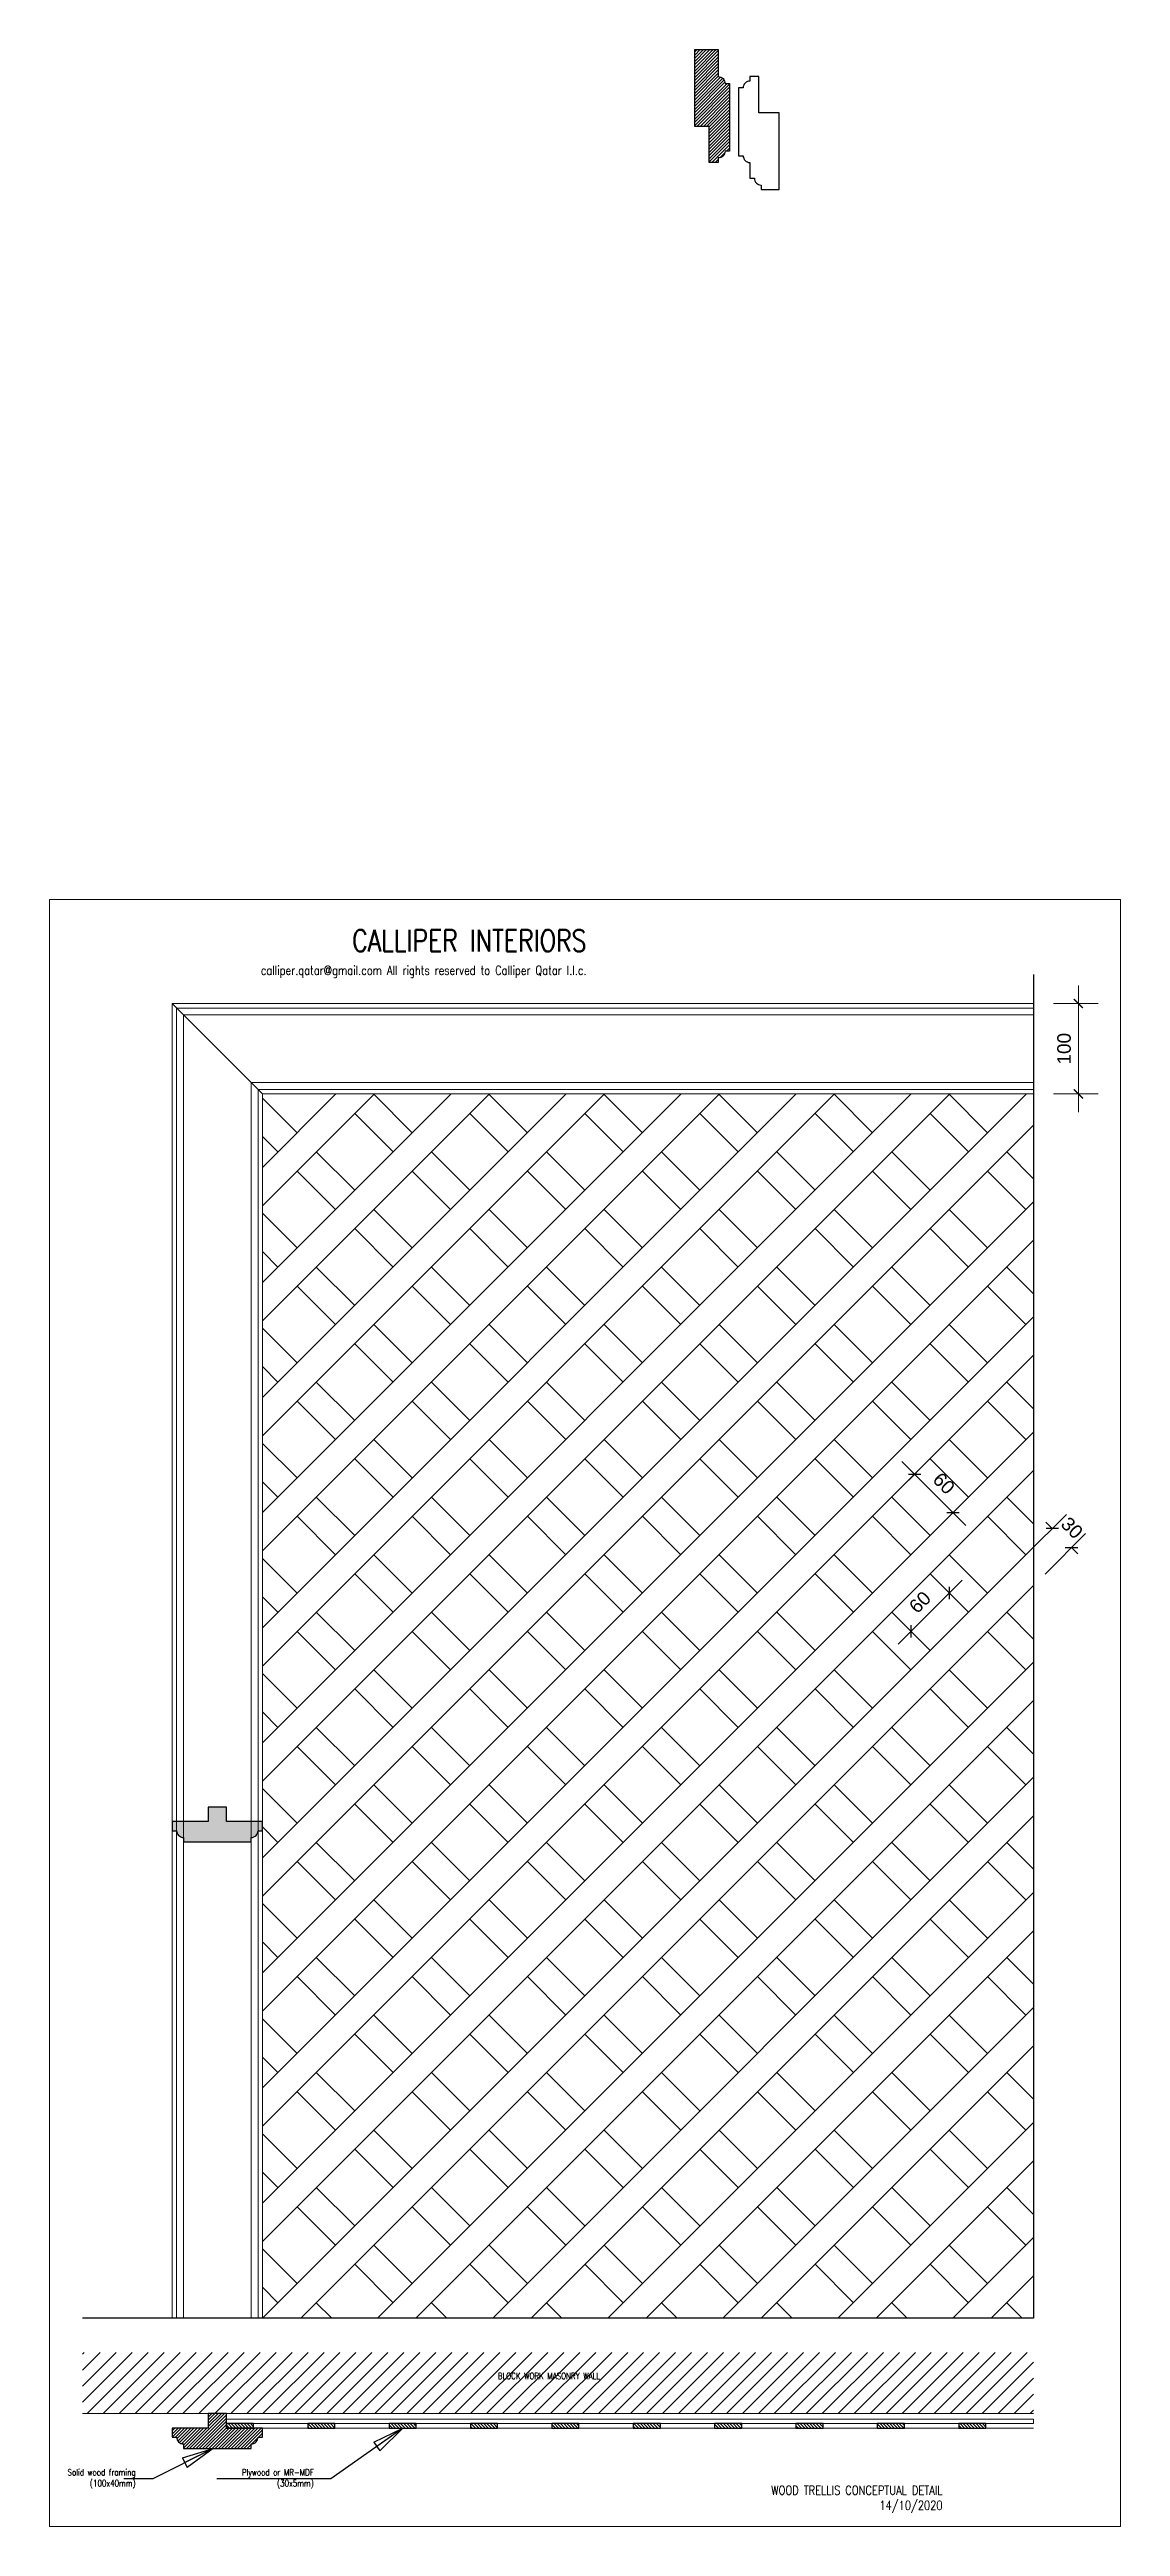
# Model space of a CAD drawing. Header units: millimetres. Extents: x -10942 to 92711, y -16583 to 30009.
# Drawn here: x 466 to 1651, y 19247 to 21987 of the extents above; entities that cross this region are included whole.
import ezdxf

# ---------------------------------------------------------------- set-up
doc = ezdxf.new("R2010")
doc.units = ezdxf.units.MM
doc.header["$LTSCALE"] = 1000
doc.header["$MEASUREMENT"] = 0
doc.linetypes.add('CENTER2', pattern=[1.125, 0.75, -0.125, 0.125, -0.125])
doc.layers.add('Layer7', color=8, linetype='Continuous')
doc.layers.add('Stone-GRG', color=7, linetype='Continuous', lineweight=0, true_color=0xfff2cc)
doc.layers.add('Wood treillis', color=111, linetype='Continuous', lineweight=0)
doc.styles.add('f-fp-p3$0$Simplex', font='simplex.shx', dxfattribs={"width": 0.8})
doc.styles.add('ROMAND', font='sanss___.ttf')
doc.styles.add('ST9', font='romans.shx', dxfattribs={"width": 0.8})
doc.dimstyles.new('DIM', dxfattribs={"dimscale": 1000, "dimtxt": 0.015, "dimasz": 0.01, "dimexe": 0.022, "dimexo": 0.022, "dimgap": 0.008, "dimtad": 1, "dimdec": 0, "dimzin": 0, "dimdsep": 46, "dimtxsty": 'ROMAND', "dimblk1": 'ARCHTICK', "dimblk2": 'ARCHTICK', "dimsah": 1, "dimcen": 0.088, "dimdle": 0.02, "dimclrd": 256, "dimclre": 256, "dimclrt": 256, "dimadec": 0, "dimazin": 0, "dimtfac": 1, "dimtdec": 0, "dimtix": 1, "dimtofl": 0, "dimtmove": 1, "dimatfit": 3, "dimldrblk": 'CLOSED', "dimfxl": 1, "dimtolj": 1, "dimtzin": 0, "dimlwd": 0, "dimlwe": 0, "dimarcsym": 0})
doc.dimstyles.new('DIM-20', dxfattribs={"dimscale": 1000, "dimtxt": 0.044, "dimasz": 0.035, "dimexe": 0.022, "dimexo": 0.022, "dimgap": 0.022, "dimtad": 1, "dimdec": 0, "dimzin": 0, "dimdsep": 46, "dimtxsty": 'ST9', "dimblk1": 'ARCHTICK', "dimblk2": 'ARCHTICK', "dimsah": 1, "dimcen": 0.088, "dimdle": 0.04, "dimclrd": 256, "dimclre": 256, "dimclrt": 3, "dimadec": 0, "dimazin": 0, "dimtfac": 1, "dimtdec": 0, "dimtix": 1, "dimtofl": 0, "dimtmove": 1, "dimatfit": 3, "dimldrblk": 'CLOSED', "dimfxl": 1, "dimtolj": 1, "dimtzin": 0, "dimarcsym": 0})

msp = doc.modelspace()

# ---------------------------------------------------------------- texts
at = {"color": 0, "lineweight": 0, "attachment_point": 6}
for s, insert, char_height, style in [('CALLIPER INTERIORS\\P{\\H0.41667x;calliper.qatar@gmail.com All rights reserved to Calliper Qatar l.l.c.}', (1060.2, 20986.9), 24, 'f-fp-p3$0$Simplex'), ('BLOCK WORK MASONRY WALL', (1075.3, 19413.9), 7.2, 'ST9'), ('Solid wood framing\\P(100x40mm)', (561.4, 19300.1), 7.2, 'ST9'), ('Plywood or MR-MDF \\P(30x5mm)', (758.5, 19300.1), 7.2, 'ST9'), ('{\\H0.41667x;WOOD TRELLIS CONCEPTUAL DETAIL\\P14/10/2020}', (1454, 19277.5), 24, 'f-fp-p3$0$Simplex')]:
    msp.add_mtext(s, dxfattribs=dict(at, insert=insert, char_height=char_height, style=style))

# ---------------------------------------------------------------- blocks, each defined once
blk = doc.blocks.new('_ARCHTICK')
at = {"color": 0, "linetype": 'ByBlock', "const_width": 0.15}
blk.add_lwpolyline([(-0.5, -0.5), (0.5, 0.5)], dxfattribs=at)
blk = doc.blocks.new('_CLOSED')
at = {"color": 0, "linetype": 'ByBlock'}
for p, q in [((-1, 0.167), (0, 0)), ((-1, 0.167), (-1, -0.167)), ((0, 0), (-1, -0.167)), ((0, 0), (-1, 0))]:
    blk.add_line(p, q, dxfattribs=at)
blk = doc.blocks.new('*D285')
at = {"lineweight": 0, "transparency": 16777216}
for p, q in [((1424.6, 20412.8), (1407.5, 20395.7)), ((1408.9, 20425.4), (1479.6, 20354.6)), ((1467, 20370.3), (1449.9, 20353.2))]:
    blk.add_line(p, q, dxfattribs=at)
at = {"layer": 'Defpoints', "color": 0, "transparency": 16777216}
for p in [(1440.2, 20428.3), (1482.6, 20385.9), (1465.5, 20368.8)]:
    blk.add_point(p, dxfattribs=at)
at = {"lineweight": 0, "transparency": 16777216, "xscale": 10, "yscale": 10, "zscale": 10}
for p, rotation in [((1423.1, 20411.2), 134.999999999995), ((1465.5, 20368.8), 314.999999999995)]:
    blk.add_blockref('_ARCHTICK', p, dxfattribs=dict(at, rotation=rotation))
at = {"lineweight": 0, "transparency": 16777216, "insert": (1455.4, 20401.1), "char_height": 15, "attachment_point": 5, "rotation": 315, "style": 'ROMAND'}
blk.add_mtext('\\A1;60', dxfattribs=at)
blk = doc.blocks.new('*D284')
at = {"lineweight": 0, "transparency": 16777216}
blk.add_line((1404.8, 20223.3), (1475.5, 20294), dxfattribs=at)
at = {"layer": 'Defpoints', "color": 0, "transparency": 16777216}
for p in [(1461.4, 20279.8), (1461.4, 20279.8), (1418.9, 20237.4)]:
    blk.add_point(p, dxfattribs=at)
at = {"lineweight": 0, "transparency": 16777216, "xscale": 10, "yscale": 10, "zscale": 10}
for p, rotation in [((1461.4, 20279.8), 44.99999999998526), ((1418.9, 20237.4), 224.9999999999852)]:
    blk.add_blockref('_ARCHTICK', p, dxfattribs=dict(at, rotation=rotation))
at = {"lineweight": 0, "transparency": 16777216, "insert": (1429, 20269.7), "char_height": 15, "attachment_point": 5, "rotation": 45, "style": 'ROMAND'}
blk.add_mtext('\\A1;60', dxfattribs=at)
blk = doc.blocks.new('*D286')
at = {"lineweight": 0, "transparency": 16777216}
for p, q in [((1546.1, 20322.1), (1590.9, 20366.9)), ((1575.3, 20351.4), (1568.3, 20358.4)), ((1567.3, 20300.9), (1612.1, 20345.7)), ((1596.6, 20330.2), (1603.6, 20323.1))]:
    blk.add_line(p, q, dxfattribs=at)
at = {"layer": 'Defpoints', "color": 0, "transparency": 16777216}
for p in [(1596.6, 20330.2), (1530.6, 20306.6), (1551.8, 20285.4)]:
    blk.add_point(p, dxfattribs=at)
at = {"lineweight": 0, "transparency": 16777216, "xscale": 10, "yscale": 10, "zscale": 10}
for p, rotation in [((1575.3, 20351.4), 315), ((1596.6, 20330.2), 135)]:
    blk.add_blockref('_ARCHTICK', p, dxfattribs=dict(at, rotation=rotation))
at = {"lineweight": 0, "transparency": 16777216, "insert": (1597.1, 20351.9), "char_height": 15, "attachment_point": 5, "rotation": 315, "style": 'ROMAND'}
blk.add_mtext('\\A1;30', dxfattribs=at)
blk = doc.blocks.new('*D287')
at = {"lineweight": 0, "transparency": 16777216}
for p, q in [((1576.6, 20931.9), (1626.2, 20931.9)), ((1604.2, 20811.9), (1604.2, 20951.9)), ((1576.6, 20831.9), (1626.2, 20831.9))]:
    blk.add_line(p, q, dxfattribs=at)
at = {"layer": 'Defpoints', "color": 0, "transparency": 16777216}
for p in [(1554.6, 20931.9), (1604.2, 20931.9), (1554.6, 20831.9)]:
    blk.add_point(p, dxfattribs=at)
at = {"lineweight": 0, "transparency": 16777216, "xscale": 10, "yscale": 10, "zscale": 10}
for p, rotation in [((1604.2, 20931.9), 90), ((1604.2, 20831.9), 270)]:
    blk.add_blockref('_ARCHTICK', p, dxfattribs=dict(at, rotation=rotation))
at = {"lineweight": 0, "transparency": 16777216, "insert": (1588.4, 20881.9), "char_height": 15, "attachment_point": 5, "rotation": 90, "style": 'ROMAND'}
blk.add_mtext('\\A1;100', dxfattribs=at)

# ---------------------------------------------------------------- dimensions: what is measured, and where the dimension line sits
at = {"color": 0, "lineweight": 0}
for p1, p2, distance, picture, middle in [((1554.6, 20831.9), (1554.6, 20931.9), -49.6, '*D287', (1588.4, 20881.9)), ((1440.2, 20428.3), (1482.6, 20385.9), -24.2, '*D285', (1455.4, 20401.1)), ((1530.6, 20306.6), (1551.8, 20285.4), 63.3, '*D286', (1597.1, 20351.9)), ((1418.9, 20237.4), (1461.4, 20279.8), 0, '*D284', (1429, 20269.7))]:
    dim = msp.add_aligned_dim(p1=p1, p2=p2, distance=distance, dimstyle='DIM', dxfattribs=at)
    dim.commit()
    dim.dimension.update_dxf_attribs({"geometry": picture, "text_midpoint": middle})

# ---------------------------------------------------------------- hatches: boundary and pattern name
at = {"layer": 'Stone-GRG', "lineweight": 0}
h = msp.add_hatch(dxfattribs=at)
h.set_pattern_fill('ANSI31', color=253, scale=20)
h.set_pattern_definition([(45, (-90649.0327, -12056.0663), (-1.76776695, 1.76776695), [])])
edge = h.paths.add_edge_path()
edge.add_line((1179.8, 21902.1), (1179.8, 21987.1))
edge.add_line((1179.8, 21987.1), (1205.9, 21987.1))
edge.add_line((1205.9, 21987.1), (1205.9, 21962.1))
edge.add_line((1205.9, 21962.1), (1205.9, 21957.1))
edge.add_arc((1205.9, 21949.6), 7.5, 0, 90, ccw=False)
edge.add_line((1213.4, 21949.6), (1218.4, 21949.6))
edge.add_line((1218.4, 21949.6), (1218.4, 21874.6))
edge.add_line((1218.4, 21874.6), (1213.4, 21874.6))
edge.add_arc((1205.9, 21874.6), 7.5, -90, 0, ccw=False)
edge.add_line((1205.9, 21867.1), (1205.9, 21862.1))
edge.add_line((1205.9, 21862.1), (1195.9, 21862.1))
edge.add_line((1195.9, 21862.1), (1195.9, 21902.1))
edge.add_line((1195.9, 21902.1), (1179.8, 21902.1))
h = msp.add_hatch(color=253, dxfattribs=at)
h.dxf.hatch_style = 1
edge = h.paths.add_edge_path()
edge.add_line((661.8, 20043.1), (641.8, 20043.1))
edge.add_line((641.8, 20043.1), (641.8, 20027))
edge.add_line((641.8, 20027), (601.8, 20027))
edge.add_line((601.8, 20027), (601.8, 20017))
edge.add_line((601.8, 20017), (606.8, 20017))
edge.add_arc((614.3, 20017), 7.5, 180, 270)
edge.add_line((614.3, 20009.5), (614.3, 20004.5))
edge.add_line((614.3, 20004.5), (689.3, 20004.5))
edge.add_line((689.3, 20004.5), (689.3, 20009.5))
edge.add_arc((689.3, 20017), 7.5, 270, 360)
edge.add_line((696.8, 20017), (701.8, 20017))
edge.add_line((701.8, 20017), (701.8, 20027))
edge.add_line((701.8, 20027), (661.8, 20027))
edge.add_line((661.8, 20027), (661.8, 20043.1))
h = msp.add_hatch(dxfattribs=at)
h.set_pattern_fill('ANSI31', color=253, scale=100)
h.set_pattern_definition([(45, (-90463.391, -11919.015), (-8.8388348, 8.8388348), [])])
h.paths.add_polyline_path([(1554.6, 19439.9), (502.8, 19439.9), (502.8, 19372.3), (1554.6, 19372.3)])
h = msp.add_hatch(dxfattribs=at)
h.set_pattern_fill('ANSI31', color=253, scale=20)
h.set_pattern_definition([(45, (-90463.3907, -11919.015), (-1.76776695, 1.76776695), [])])
edge = h.paths.add_edge_path()
edge.add_line((661.8, 19372.3), (641.8, 19372.3))
edge.add_line((641.8, 19372.3), (641.8, 19356.2))
edge.add_line((641.8, 19356.2), (601.8, 19356.2))
edge.add_line((601.8, 19356.2), (601.8, 19346.2))
edge.add_line((601.8, 19346.2), (606.8, 19346.2))
edge.add_arc((614.3, 19346.2), 7.5, 180, 270)
edge.add_line((614.3, 19338.7), (614.3, 19333.7))
edge.add_line((614.3, 19333.7), (689.3, 19333.7))
edge.add_line((689.3, 19333.7), (689.3, 19338.7))
edge.add_arc((689.3, 19346.2), 7.5, 270, 360)
edge.add_line((696.8, 19346.2), (701.8, 19346.2))
edge.add_line((701.8, 19346.2), (701.8, 19356.2))
edge.add_line((701.8, 19356.2), (661.8, 19356.2))
edge.add_line((661.8, 19356.2), (661.8, 19372.3))
h = msp.add_hatch(dxfattribs=at)
h.set_pattern_fill('ANSI31', color=253, scale=20, angle=90)
h.set_pattern_definition([(135, (-90463.3907, -11919.015), (-1.76776695, -1.76776695), [])])
h.paths.add_polyline_path([(661.8, 19356.2), (691.8, 19356.2), (691.8, 19361.2), (661.8, 19361.2)])
h.paths.add_polyline_path([(751.8, 19356.2), (781.8, 19356.2), (781.8, 19361.2), (751.8, 19361.2)])
h.paths.add_polyline_path([(841.8, 19356.2), (871.8, 19356.2), (871.8, 19361.2), (841.8, 19361.2)])
h.paths.add_polyline_path([(931.8, 19356.2), (961.8, 19356.2), (961.8, 19361.2), (931.8, 19361.2)])
h.paths.add_polyline_path([(1021.8, 19356.2), (1051.8, 19356.2), (1051.8, 19361.2), (1021.8, 19361.2)])
h.paths.add_polyline_path([(1471.8, 19356.2), (1501.8, 19356.2), (1501.8, 19361.2), (1471.8, 19361.2)])
h.paths.add_polyline_path([(1381.8, 19356.2), (1411.8, 19356.2), (1411.8, 19361.2), (1381.8, 19361.2)])
h.paths.add_polyline_path([(1291.8, 19356.2), (1321.8, 19356.2), (1321.8, 19361.2), (1291.8, 19361.2)])
h.paths.add_polyline_path([(1201.8, 19356.2), (1231.8, 19356.2), (1231.8, 19361.2), (1201.8, 19361.2)])
h.paths.add_polyline_path([(1111.8, 19356.2), (1141.8, 19356.2), (1141.8, 19361.2), (1111.8, 19361.2)])

# ---------------------------------------------------------------- linework, layer by layer
at = {"layer": 'Layer7', "linetype": 'CENTER2', "ltscale": 500}
msp.add_lwpolyline([(1554.6, 20964.1), (1554.6, 19477.8), (502.8, 19477.8)], dxfattribs=at)
at = {"layer": 'Stone-GRG', "color": 253, "lineweight": 0}
msp.add_line((701.8, 20831.9), (601.8, 20931.9), dxfattribs=at)
at = {"layer": 'Stone-GRG', "color": 0, "lineweight": 0}
for p, q in [((701.8, 19987), (1546.7, 20831.9)), ((701.8, 20496.1), (1037.6, 20831.9)), ((701.8, 20453.6), (1080, 20831.9)), ((701.8, 20368.8), (1164.9, 20831.9)), ((701.8, 20326.4), (1207.3, 20831.9)), ((701.8, 20241.5), (1292.2, 20831.9)), ((701.8, 20199.1), (1334.6, 20831.9)), ((701.8, 20114.2), (1419.4, 20831.9)), ((701.8, 20071.8), (1461.9, 20831.9)), ((701.8, 20750.6), (783, 20831.9)), ((701.8, 20708.2), (825.5, 20831.9)), ((701.8, 20623.4), (910.3, 20831.9)), ((701.8, 20580.9), (952.7, 20831.9)), ((740.1, 20788.9), (701.8, 20827.2)), ((782.6, 20831.4), (782.1, 20831.9)), ((867.4, 20788.9), (824.5, 20831.9)), ((909.8, 20831.4), (909.3, 20831.9)), ((994.7, 20788.9), (951.8, 20831.9)), ((1037.1, 20831.4), (1036.6, 20831.9)), ((1122, 20788.9), (1079, 20831.9)), ((1164.4, 20831.4), (1163.9, 20831.9)), ((1249.2, 20788.9), (1206.3, 20831.9)), ((1291.7, 20831.4), (1291.2, 20831.9)), ((1376.5, 20788.9), (1333.6, 20831.9)), ((1418.9, 20831.4), (1418.5, 20831.9)), ((1503.8, 20788.9), (1460.9, 20831.9)), ((701.8, 19944.5), (1554.6, 20797.3)), ((846.2, 20767.7), (803.8, 20810.2)), ((973.5, 20767.7), (931, 20810.2)), ((1100.7, 20767.7), (1058.3, 20810.2)), ((1228, 20767.7), (1185.6, 20810.2)), ((1355.3, 20767.7), (1312.9, 20810.2)), ((1482.6, 20767.7), (1440.2, 20810.2)), ((718.9, 20767.7), (701.8, 20784.8)), ((803.8, 20725.3), (761.3, 20767.7)), ((931, 20725.3), (888.6, 20767.7)), ((1058.3, 20725.3), (1015.9, 20767.7)), ((1185.6, 20725.3), (1143.2, 20767.7)), ((1312.9, 20725.3), (1270.5, 20767.7)), ((1440.2, 20725.3), (1397.7, 20767.7)), ((1554.6, 20738.1), (1525, 20767.7)), ((782.6, 20704.1), (740.1, 20746.5)), ((909.8, 20704.1), (867.4, 20746.5)), ((1037.1, 20704.1), (994.7, 20746.5)), ((1164.4, 20704.1), (1122, 20746.5)), ((1291.7, 20704.1), (1249.2, 20746.5)), ((1418.9, 20704.1), (1376.5, 20746.5)), ((1546.2, 20704.1), (1503.8, 20746.5)), ((701.8, 19859.7), (1554.6, 20712.5)), ((740.1, 20661.7), (701.8, 20700)), ((867.4, 20661.7), (825, 20704.1)), ((994.7, 20661.7), (952.3, 20704.1)), ((1122, 20661.7), (1079.5, 20704.1)), ((1249.2, 20661.7), (1206.8, 20704.1)), ((1376.5, 20661.7), (1334.1, 20704.1)), ((1503.8, 20661.7), (1461.4, 20704.1)), ((701.8, 19817.3), (1554.6, 20670)), ((718.9, 20640.4), (701.8, 20657.5)), ((846.2, 20640.4), (803.8, 20682.9)), ((973.5, 20640.4), (931, 20682.9)), ((1100.7, 20640.4), (1058.3, 20682.9)), ((1228, 20640.4), (1185.6, 20682.9)), ((1355.3, 20640.4), (1312.9, 20682.9)), ((1482.6, 20640.4), (1440.2, 20682.9)), ((803.8, 20598), (761.3, 20640.4)), ((931, 20598), (888.6, 20640.4)), ((1058.3, 20598), (1015.9, 20640.4)), ((1185.6, 20598), (1143.2, 20640.4)), ((1312.9, 20598), (1270.5, 20640.4)), ((1440.2, 20598), (1397.7, 20640.4)), ((1554.6, 20610.9), (1525, 20640.4)), ((782.6, 20576.8), (740.1, 20619.2)), ((909.8, 20576.8), (867.4, 20619.2)), ((1037.1, 20576.8), (994.7, 20619.2)), ((1164.4, 20576.8), (1122, 20619.2)), ((1291.7, 20576.8), (1249.2, 20619.2)), ((1418.9, 20576.8), (1376.5, 20619.2)), ((1546.2, 20576.8), (1503.8, 20619.2)), ((701.8, 19732.4), (1554.6, 20585.2)), ((867.4, 20534.4), (825, 20576.8)), ((994.7, 20534.4), (952.3, 20576.8)), ((1122, 20534.4), (1079.5, 20576.8)), ((1249.2, 20534.4), (1206.8, 20576.8)), ((1376.5, 20534.4), (1334.1, 20576.8)), ((1503.8, 20534.4), (1461.4, 20576.8)), ((740.1, 20534.4), (701.8, 20572.7)), ((846.2, 20513.2), (803.8, 20555.6)), ((973.5, 20513.2), (931, 20555.6)), ((1100.7, 20513.2), (1058.3, 20555.6)), ((1228, 20513.2), (1185.6, 20555.6)), ((1355.3, 20513.2), (1312.9, 20555.6)), ((1482.6, 20513.2), (1440.2, 20555.6)), ((701.8, 19690), (1554.6, 20542.8)), ((718.9, 20513.2), (701.8, 20530.3)), ((803.8, 20470.7), (761.3, 20513.2)), ((931, 20470.7), (888.6, 20513.2)), ((1058.3, 20470.7), (1015.9, 20513.2)), ((1185.6, 20470.7), (1143.2, 20513.2)), ((1312.9, 20470.7), (1270.5, 20513.2)), ((1440.2, 20470.7), (1397.7, 20513.2)), ((1554.6, 20483.6), (1525, 20513.2)), ((782.6, 20449.5), (740.1, 20492)), ((909.8, 20449.5), (867.4, 20492)), ((1037.1, 20449.5), (994.7, 20492)), ((1164.4, 20449.5), (1122, 20492)), ((1291.7, 20449.5), (1249.2, 20492)), ((1418.9, 20449.5), (1376.5, 20492)), ((1546.2, 20449.5), (1503.8, 20492)), ((701.8, 19605.1), (1554.6, 20457.9)), ((740.1, 20407.1), (701.8, 20445.4)), ((867.4, 20407.1), (825, 20449.5)), ((994.7, 20407.1), (952.3, 20449.5)), ((1122, 20407.1), (1079.5, 20449.5)), ((1249.2, 20407.1), (1206.8, 20449.5)), ((1376.5, 20407.1), (1334.1, 20449.5)), ((1503.8, 20407.1), (1461.4, 20449.5)), ((701.8, 19562.7), (1554.6, 20415.5)), ((846.2, 20385.9), (803.8, 20428.3)), ((973.5, 20385.9), (931, 20428.3)), ((1100.7, 20385.9), (1058.3, 20428.3)), ((1228, 20385.9), (1185.6, 20428.3)), ((1355.3, 20385.9), (1312.9, 20428.3)), ((1482.6, 20385.9), (1440.2, 20428.3)), ((718.9, 20385.9), (701.8, 20403)), ((803.8, 20343.5), (761.3, 20385.9)), ((931, 20343.5), (888.6, 20385.9)), ((1058.3, 20343.5), (1015.9, 20385.9)), ((1185.6, 20343.5), (1143.2, 20385.9)), ((1312.9, 20343.5), (1270.5, 20385.9)), ((1440.2, 20343.5), (1397.7, 20385.9)), ((1554.6, 20356.3), (1525, 20385.9)), ((782.6, 20322.2), (740.1, 20364.7)), ((909.8, 20322.2), (867.4, 20364.7)), ((1037.1, 20322.2), (994.7, 20364.7)), ((1164.4, 20322.2), (1122, 20364.7)), ((1291.7, 20322.2), (1249.2, 20364.7)), ((1418.9, 20322.2), (1376.5, 20364.7)), ((1546.2, 20322.2), (1503.8, 20364.7)), ((701.8, 19477.8), (1554.6, 20330.6)), ((740.1, 20279.8), (701.8, 20318.1)), ((846.2, 20258.6), (803.8, 20301)), ((867.4, 20279.8), (825, 20322.2)), ((973.5, 20258.6), (931, 20301)), ((994.7, 20279.8), (952.3, 20322.2)), ((1100.7, 20258.6), (1058.3, 20301)), ((1122, 20279.8), (1079.5, 20322.2)), ((1228, 20258.6), (1185.6, 20301)), ((1249.2, 20279.8), (1206.8, 20322.2)), ((1355.3, 20258.6), (1312.9, 20301)), ((1376.5, 20279.8), (1334.1, 20322.2)), ((1482.6, 20258.6), (1440.2, 20301)), ((1503.8, 20279.8), (1461.4, 20322.2)), ((718.9, 20258.6), (701.8, 20275.7)), ((744.2, 19477.8), (1554.6, 20288.2)), ((803.8, 20216.2), (761.3, 20258.6)), ((931, 20216.2), (888.6, 20258.6)), ((1058.3, 20216.2), (1015.9, 20258.6)), ((1185.6, 20216.2), (1143.2, 20258.6)), ((1312.9, 20216.2), (1270.5, 20258.6)), ((1440.2, 20216.2), (1397.7, 20258.6)), ((1554.6, 20229), (1525, 20258.6)), ((782.6, 20195), (740.1, 20237.4)), ((909.8, 20195), (867.4, 20237.4)), ((1037.1, 20195), (994.7, 20237.4)), ((1164.4, 20195), (1122, 20237.4)), ((1291.7, 20195), (1249.2, 20237.4)), ((1418.9, 20195), (1376.5, 20237.4)), ((1546.2, 20195), (1503.8, 20237.4)), ((867.4, 20152.5), (825, 20195)), ((829.1, 19477.8), (1554.6, 20203.3)), ((994.7, 20152.5), (952.3, 20195)), ((1122, 20152.5), (1079.5, 20195)), ((1249.2, 20152.5), (1206.8, 20195)), ((1376.5, 20152.5), (1334.1, 20195)), ((1503.8, 20152.5), (1461.4, 20195)), ((740.1, 20152.5), (701.8, 20190.8)), ((846.2, 20131.3), (803.8, 20173.8)), ((973.5, 20131.3), (931, 20173.8)), ((1100.7, 20131.3), (1058.3, 20173.8)), ((1228, 20131.3), (1185.6, 20173.8)), ((1355.3, 20131.3), (1312.9, 20173.8)), ((1482.6, 20131.3), (1440.2, 20173.8)), ((718.9, 20131.3), (701.8, 20148.4)), ((871.5, 19477.8), (1554.6, 20160.9)), ((782.6, 20067.7), (740.1, 20110.1)), ((803.8, 20088.9), (761.3, 20131.3)), ((909.8, 20067.7), (867.4, 20110.1)), ((931, 20088.9), (888.6, 20131.3)), ((1037.1, 20067.7), (994.7, 20110.1)), ((1058.3, 20088.9), (1015.9, 20131.3)), ((1164.4, 20067.7), (1122, 20110.1)), ((1185.6, 20088.9), (1143.2, 20131.3)), ((1291.7, 20067.7), (1249.2, 20110.1)), ((1312.9, 20088.9), (1270.5, 20131.3)), ((1418.9, 20067.7), (1376.5, 20110.1)), ((1440.2, 20088.9), (1397.7, 20131.3)), ((1546.2, 20067.7), (1503.8, 20110.1)), ((1554.6, 20101.7), (1525, 20131.3)), ((740.1, 20025.3), (701.8, 20063.6)), ((867.4, 20025.3), (825, 20067.7)), ((994.7, 20025.3), (952.3, 20067.7)), ((956.4, 19477.8), (1554.6, 20076.1)), ((1122, 20025.3), (1079.5, 20067.7)), ((1249.2, 20025.3), (1206.8, 20067.7)), ((1376.5, 20025.3), (1334.1, 20067.7)), ((1503.8, 20025.3), (1461.4, 20067.7)), ((846.2, 20004.1), (803.8, 20046.5)), ((973.5, 20004.1), (931, 20046.5)), ((998.8, 19477.8), (1554.6, 20033.6)), ((1100.7, 20004.1), (1058.3, 20046.5)), ((1228, 20004.1), (1185.6, 20046.5)), ((1355.3, 20004.1), (1312.9, 20046.5)), ((1482.6, 20004.1), (1440.2, 20046.5)), ((718.9, 20004.1), (701.8, 20021.1)), ((803.8, 19961.6), (761.3, 20004.1)), ((931, 19961.6), (888.6, 20004.1)), ((1058.3, 19961.6), (1015.9, 20004.1)), ((1185.6, 19961.6), (1143.2, 20004.1)), ((1312.9, 19961.6), (1270.5, 20004.1)), ((1440.2, 19961.6), (1397.7, 20004.1)), ((1554.6, 19974.5), (1525, 20004.1)), ((782.6, 19940.4), (740.1, 19982.8)), ((909.8, 19940.4), (867.4, 19982.8)), ((1037.1, 19940.4), (994.7, 19982.8)), ((1164.4, 19940.4), (1122, 19982.8)), ((1291.7, 19940.4), (1249.2, 19982.8)), ((1418.9, 19940.4), (1376.5, 19982.8)), ((1546.2, 19940.4), (1503.8, 19982.8)), ((1083.7, 19477.8), (1554.6, 19948.8)), ((740.1, 19898), (701.8, 19936.3)), ((846.2, 19876.8), (803.8, 19919.2)), ((867.4, 19898), (825, 19940.4)), ((973.5, 19876.8), (931, 19919.2)), ((994.7, 19898), (952.3, 19940.4)), ((1100.7, 19876.8), (1058.3, 19919.2)), ((1122, 19898), (1079.5, 19940.4)), ((1228, 19876.8), (1185.6, 19919.2)), ((1249.2, 19898), (1206.8, 19940.4)), ((1355.3, 19876.8), (1312.9, 19919.2)), ((1376.5, 19898), (1334.1, 19940.4)), ((1482.6, 19876.8), (1440.2, 19919.2)), ((1503.8, 19898), (1461.4, 19940.4)), ((718.9, 19876.8), (701.8, 19893.9)), ((1126.1, 19477.8), (1554.6, 19906.4)), ((803.8, 19834.3), (761.3, 19876.8)), ((931, 19834.3), (888.6, 19876.8)), ((1058.3, 19834.3), (1015.9, 19876.8)), ((1185.6, 19834.3), (1143.2, 19876.8)), ((1312.9, 19834.3), (1270.5, 19876.8)), ((1440.2, 19834.3), (1397.7, 19876.8)), ((1554.6, 19847.2), (1525, 19876.8)), ((782.6, 19813.1), (740.1, 19855.6)), ((909.8, 19813.1), (867.4, 19855.6)), ((1037.1, 19813.1), (994.7, 19855.6)), ((1164.4, 19813.1), (1122, 19855.6)), ((1291.7, 19813.1), (1249.2, 19855.6)), ((1418.9, 19813.1), (1376.5, 19855.6)), ((1546.2, 19813.1), (1503.8, 19855.6)), ((740.1, 19770.7), (701.8, 19809)), ((867.4, 19770.7), (825, 19813.1)), ((994.7, 19770.7), (952.3, 19813.1)), ((1122, 19770.7), (1079.5, 19813.1)), ((1249.2, 19770.7), (1206.8, 19813.1)), ((1210.9, 19477.8), (1554.6, 19821.5)), ((1376.5, 19770.7), (1334.1, 19813.1)), ((1503.8, 19770.7), (1461.4, 19813.1)), ((846.2, 19749.5), (803.8, 19791.9)), ((973.5, 19749.5), (931, 19791.9)), ((1100.7, 19749.5), (1058.3, 19791.9)), ((1228, 19749.5), (1185.6, 19791.9)), ((1355.3, 19749.5), (1312.9, 19791.9)), ((1482.6, 19749.5), (1440.2, 19791.9)), ((718.9, 19749.5), (701.8, 19766.6)), ((1253.4, 19477.8), (1554.6, 19779.1)), ((782.6, 19685.9), (740.1, 19728.3)), ((803.8, 19707.1), (761.3, 19749.5)), ((909.8, 19685.9), (867.4, 19728.3)), ((931, 19707.1), (888.6, 19749.5)), ((1037.1, 19685.9), (994.7, 19728.3)), ((1058.3, 19707.1), (1015.9, 19749.5)), ((1164.4, 19685.9), (1122, 19728.3)), ((1185.6, 19707.1), (1143.2, 19749.5)), ((1291.7, 19685.9), (1249.2, 19728.3)), ((1312.9, 19707.1), (1270.5, 19749.5)), ((1418.9, 19685.9), (1376.5, 19728.3)), ((1440.2, 19707.1), (1397.7, 19749.5)), ((1546.2, 19685.9), (1503.8, 19728.3)), ((1554.6, 19719.9), (1525, 19749.5)), ((740.1, 19643.4), (701.8, 19681.7)), ((867.4, 19643.4), (825, 19685.9)), ((994.7, 19643.4), (952.3, 19685.9)), ((1122, 19643.4), (1079.5, 19685.9)), ((1249.2, 19643.4), (1206.8, 19685.9)), ((1376.5, 19643.4), (1334.1, 19685.9)), ((1338.2, 19477.8), (1554.6, 19694.2)), ((1503.8, 19643.4), (1461.4, 19685.9)), ((846.2, 19622.2), (803.8, 19664.6)), ((973.5, 19622.2), (931, 19664.6)), ((1100.7, 19622.2), (1058.3, 19664.6)), ((1228, 19622.2), (1185.6, 19664.6)), ((1355.3, 19622.2), (1312.9, 19664.6)), ((1380.6, 19477.8), (1554.6, 19651.8)), ((1482.6, 19622.2), (1440.2, 19664.6)), ((718.9, 19622.2), (701.8, 19639.3)), ((803.8, 19579.8), (761.3, 19622.2)), ((931, 19579.8), (888.6, 19622.2)), ((1058.3, 19579.8), (1015.9, 19622.2)), ((1185.6, 19579.8), (1143.2, 19622.2)), ((1312.9, 19579.8), (1270.5, 19622.2)), ((1440.2, 19579.8), (1397.7, 19622.2)), ((1554.6, 19592.6), (1525, 19622.2)), ((782.6, 19558.6), (740.1, 19601)), ((909.8, 19558.6), (867.4, 19601)), ((1037.1, 19558.6), (994.7, 19601)), ((1164.4, 19558.6), (1122, 19601)), ((1291.7, 19558.6), (1249.2, 19601)), ((1418.9, 19558.6), (1376.5, 19601)), ((1546.2, 19558.6), (1503.8, 19601)), ((1465.5, 19477.8), (1554.6, 19567)), ((740.1, 19516.1), (701.8, 19554.5)), ((846.2, 19494.9), (803.8, 19537.4)), ((867.4, 19516.1), (825, 19558.6)), ((973.5, 19494.9), (931, 19537.4)), ((994.7, 19516.1), (952.3, 19558.6)), ((1100.7, 19494.9), (1058.3, 19537.4)), ((1122, 19516.1), (1079.5, 19558.6)), ((1228, 19494.9), (1185.6, 19537.4)), ((1249.2, 19516.1), (1206.8, 19558.6)), ((1355.3, 19494.9), (1312.9, 19537.4)), ((1376.5, 19516.1), (1334.1, 19558.6)), ((1482.6, 19494.9), (1440.2, 19537.4)), ((1503.8, 19516.1), (1461.4, 19558.6)), ((718.9, 19494.9), (701.8, 19512)), ((1507.9, 19477.8), (1554.6, 19524.5)), ((778.4, 19477.8), (761.3, 19494.9)), ((905.7, 19477.8), (888.6, 19494.9)), ((1033, 19477.8), (1015.9, 19494.9)), ((1160.3, 19477.8), (1143.2, 19494.9)), ((1287.5, 19477.8), (1270.5, 19494.9)), ((1414.8, 19477.8), (1397.7, 19494.9)), ((1542.1, 19477.8), (1525, 19494.9)), ((502.8, 19372.3), (1554.6, 19372.3))]:
    msp.add_line(p, q, dxfattribs=at)
at = {"layer": 'Stone-GRG', "color": 8, "lineweight": 0}
msp.add_line((691.8, 19356.2), (1554.6, 19356.2), dxfattribs=at)
at = {"layer": 'Stone-GRG', "color": 0, "lineweight": 0}
for points in [[(466.2, 21046.9), (1650.7, 21046.9), (1650.7, 19247.4), (466.2, 19247.4)], [(661.8, 19361.2), (1554.6, 19361.2), (1554.6, 19366.2), (661.8, 19366.2)]]:
    msp.add_lwpolyline(points, close=True, dxfattribs=at)
at = {"layer": 'Wood treillis', "color": 0, "lineweight": -2, "elevation": 0}
for points in [[(1179.8, 21902.1), (1179.8, 21987.1), (1205.9, 21987.1), (1205.9, 21962.1), (1205.9, 21962.1), (1205.9, 21957.1, -0.414214), (1213.4, 21949.6), (1218.4, 21949.6), (1218.4, 21874.6), (1213.4, 21874.6, -0.414214), (1205.9, 21867.1), (1205.9, 21862.1), (1195.9, 21862.1), (1195.9, 21902.1), (1179.8, 21902.1)], [(1273.4, 21917.1), (1250.9, 21917.1), (1250.9, 21957.1), (1240.9, 21957.1), (1240.9, 21952.1, 0.414214), (1233.4, 21944.6), (1228.4, 21944.6), (1228.4, 21869.6), (1233.4, 21869.6, 0.414214), (1240.9, 21862.1), (1240.9, 21857.1), (1240.9, 21857.1), (1240.9, 21844.6), (1245.9, 21844.6, 0.414214), (1253.4, 21837.1), (1253.4, 21832.1), (1273.4, 21832.1), (1273.4, 21917.1)]]:
    msp.add_lwpolyline(points, format="xyb", dxfattribs=at)
at = {"layer": 'Wood treillis', "color": 0, "lineweight": 0}
for points in [[(1554.6, 20931.9), (601.8, 20931.9), (601.8, 19477.8)], [(1554.6, 20926.9), (606.8, 20926.9), (606.8, 19477.8)], [(1554.6, 20919.4), (614.3, 20919.4), (614.3, 19477.8)], [(1554.6, 20844.4), (689.3, 20844.4), (689.3, 19477.8)], [(1554.6, 20836.9), (696.8, 20836.9), (696.8, 19477.8)], [(1554.6, 20831.9), (701.8, 20831.9), (701.8, 19477.8)]]:
    msp.add_lwpolyline(points, dxfattribs=at)
at = {"layer": 'Wood treillis', "color": 0, "lineweight": -2}
for points in [[(661.8, 20043.1), (641.8, 20043.1), (641.8, 20027), (601.8, 20027), (601.8, 20017), (606.8, 20017, 0.414214), (614.3, 20009.5), (614.3, 20004.5), (689.3, 20004.5), (689.3, 20009.5, 0.414214), (696.8, 20017), (701.8, 20017), (701.8, 20027), (661.8, 20027), (661.8, 20043.1)], [(661.8, 19372.3), (641.8, 19372.3), (641.8, 19356.2), (601.8, 19356.2), (601.8, 19346.2), (606.8, 19346.2, 0.414214), (614.3, 19338.7), (614.3, 19333.7), (689.3, 19333.7), (689.3, 19338.7, 0.414214), (696.8, 19346.2), (701.8, 19346.2), (701.8, 19356.2), (661.8, 19356.2), (661.8, 19372.3)]]:
    msp.add_lwpolyline(points, format="xyb", dxfattribs=at)
for points in [[(661.8, 19356.2), (691.8, 19356.2), (691.8, 19361.2), (661.8, 19361.2)], [(751.8, 19356.2), (781.8, 19356.2), (781.8, 19361.2), (751.8, 19361.2)], [(841.8, 19356.2), (871.8, 19356.2), (871.8, 19361.2), (841.8, 19361.2)], [(931.8, 19356.2), (961.8, 19356.2), (961.8, 19361.2), (931.8, 19361.2)], [(1021.8, 19356.2), (1051.8, 19356.2), (1051.8, 19361.2), (1021.8, 19361.2)], [(1111.8, 19356.2), (1141.8, 19356.2), (1141.8, 19361.2), (1111.8, 19361.2)], [(1201.8, 19356.2), (1231.8, 19356.2), (1231.8, 19361.2), (1201.8, 19361.2)], [(1291.8, 19356.2), (1321.8, 19356.2), (1321.8, 19361.2), (1291.8, 19361.2)], [(1381.8, 19356.2), (1411.8, 19356.2), (1411.8, 19361.2), (1381.8, 19361.2)], [(1471.8, 19356.2), (1501.8, 19356.2), (1501.8, 19361.2), (1471.8, 19361.2)]]:
    msp.add_lwpolyline(points, close=True, dxfattribs=at)

msp.set_redraw_order([(e.dxf.handle, doc.entitydb.next_handle()) for e in msp.query("TEXT MTEXT ATTDEF DIMENSION ARC_DIMENSION")])  # texts and dimensions are drawn at this point

# ---------------------------------------------------------------- leaders
at = {"color": 0, "lineweight": 0, "annotation_type": 0, "has_hookline": 1, "hookline_direction": 1, "text_width": 89.7}
msp.add_leader([(856.8, 19356.2), (777.4, 19300.1), (762.8, 19300.1)], dimstyle='DIM-20', dxfattribs=at)
at = {"color": 0, "lineweight": 0, "annotation_type": 0, "has_hookline": 1, "hookline_direction": 1}
msp.add_leader([(647.2, 19333.7), (580.3, 19300.1), (571.3, 19300.1)], dimstyle='DIM-20', dxfattribs=at)

doc.saveas('drawing.dxf')
